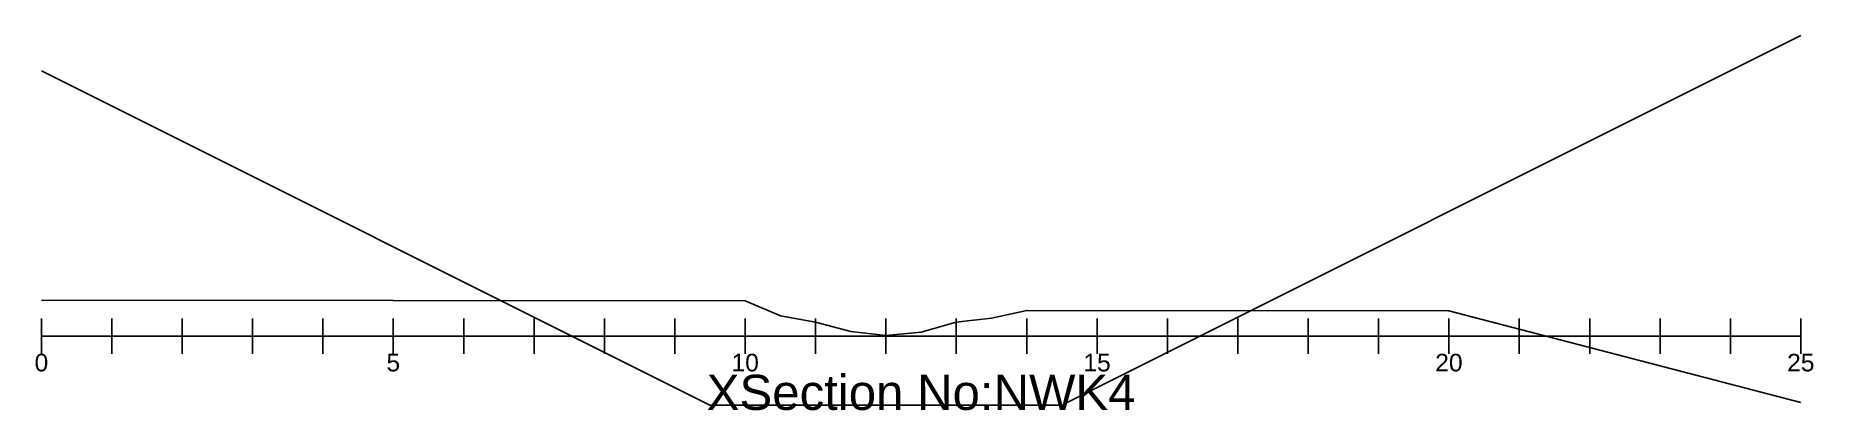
# Model space of a CAD drawing. Header units: inches. Extents: x 1000 to 1030, y 19 to 224.
# Drawn here: x 999.92 to 1025.18, y 98.95 to 104.27 of the extents above; entities that cross this region are included whole.
import ezdxf

# ---------------------------------------------------------------- set-up
doc = ezdxf.new("R2010")
doc.units = ezdxf.units.IN
doc.header["$MEASUREMENT"] = 0
doc.styles.get("Standard").update_dxf_attribs({"font": 'arial.ttf'})

msp = doc.modelspace()

# ---------------------------------------------------------------- texts
for s, insert, char_height, attachment_point in [('0', (1000, 99.75), 0.25, 2), ('5', (1005, 99.75), 0.25, 2), ('10', (1010, 99.75), 0.25, 2), ('15', (1015, 99.75), 0.25, 2), ('20', (1020, 99.75), 0.25, 2), ('25', (1025, 99.75), 0.25, 2), ('XSection No:NWK4', (1012.5, 99.199), 0.5, 5)]:
    msp.add_mtext(s, dxfattribs=dict(insert=insert, char_height=char_height, attachment_point=attachment_point))

# ---------------------------------------------------------------- linework, layer by layer
for points in [[(1000, 103.77), (1009.5, 99.02), (1012, 99.02), (1014.5, 99.02), (1025, 104.27)], [(1025, 99.058), (1020, 100.358), (1014, 100.363), (1013.5, 100.258), (1013, 100.197), (1012.5, 100.058), (1012, 100.008), (1011.5, 100.067), (1011, 100.197), (1010.5, 100.288), (1010, 100.503), (1005, 100.508), (1000, 100.513)], [(1000, 99.75), (1000, 100.25)], [(1001, 99.75), (1001, 100.25)], [(1002, 99.75), (1002, 100.25)], [(1003, 99.75), (1003, 100.25)], [(1004, 99.75), (1004, 100.25)], [(1005, 99.75), (1005, 100.25)], [(1006, 99.75), (1006, 100.25)], [(1007, 99.75), (1007, 100.25)], [(1008, 99.75), (1008, 100.25)], [(1009, 99.75), (1009, 100.25)], [(1010, 99.75), (1010, 100.25)], [(1011, 99.75), (1011, 100.25)], [(1012, 99.75), (1012, 100.25)], [(1013, 99.75), (1013, 100.25)], [(1014, 99.75), (1014, 100.25)], [(1015, 99.75), (1015, 100.25)], [(1016, 99.75), (1016, 100.25)], [(1017, 99.75), (1017, 100.25)], [(1018, 99.75), (1018, 100.25)], [(1019, 99.75), (1019, 100.25)], [(1020, 99.75), (1020, 100.25)], [(1021, 99.75), (1021, 100.25)], [(1022, 99.75), (1022, 100.25)], [(1023, 99.75), (1023, 100.25)], [(1024, 99.75), (1024, 100.25)], [(1025, 99.75), (1025, 100.25)], [(1000, 100), (1025, 100)]]:
    msp.add_lwpolyline(points)

msp.set_redraw_order([(e.dxf.handle, doc.entitydb.next_handle()) for e in msp.query("TEXT MTEXT ATTDEF DIMENSION ARC_DIMENSION")])  # texts and dimensions are drawn at this point

doc.saveas('drawing.dxf')
